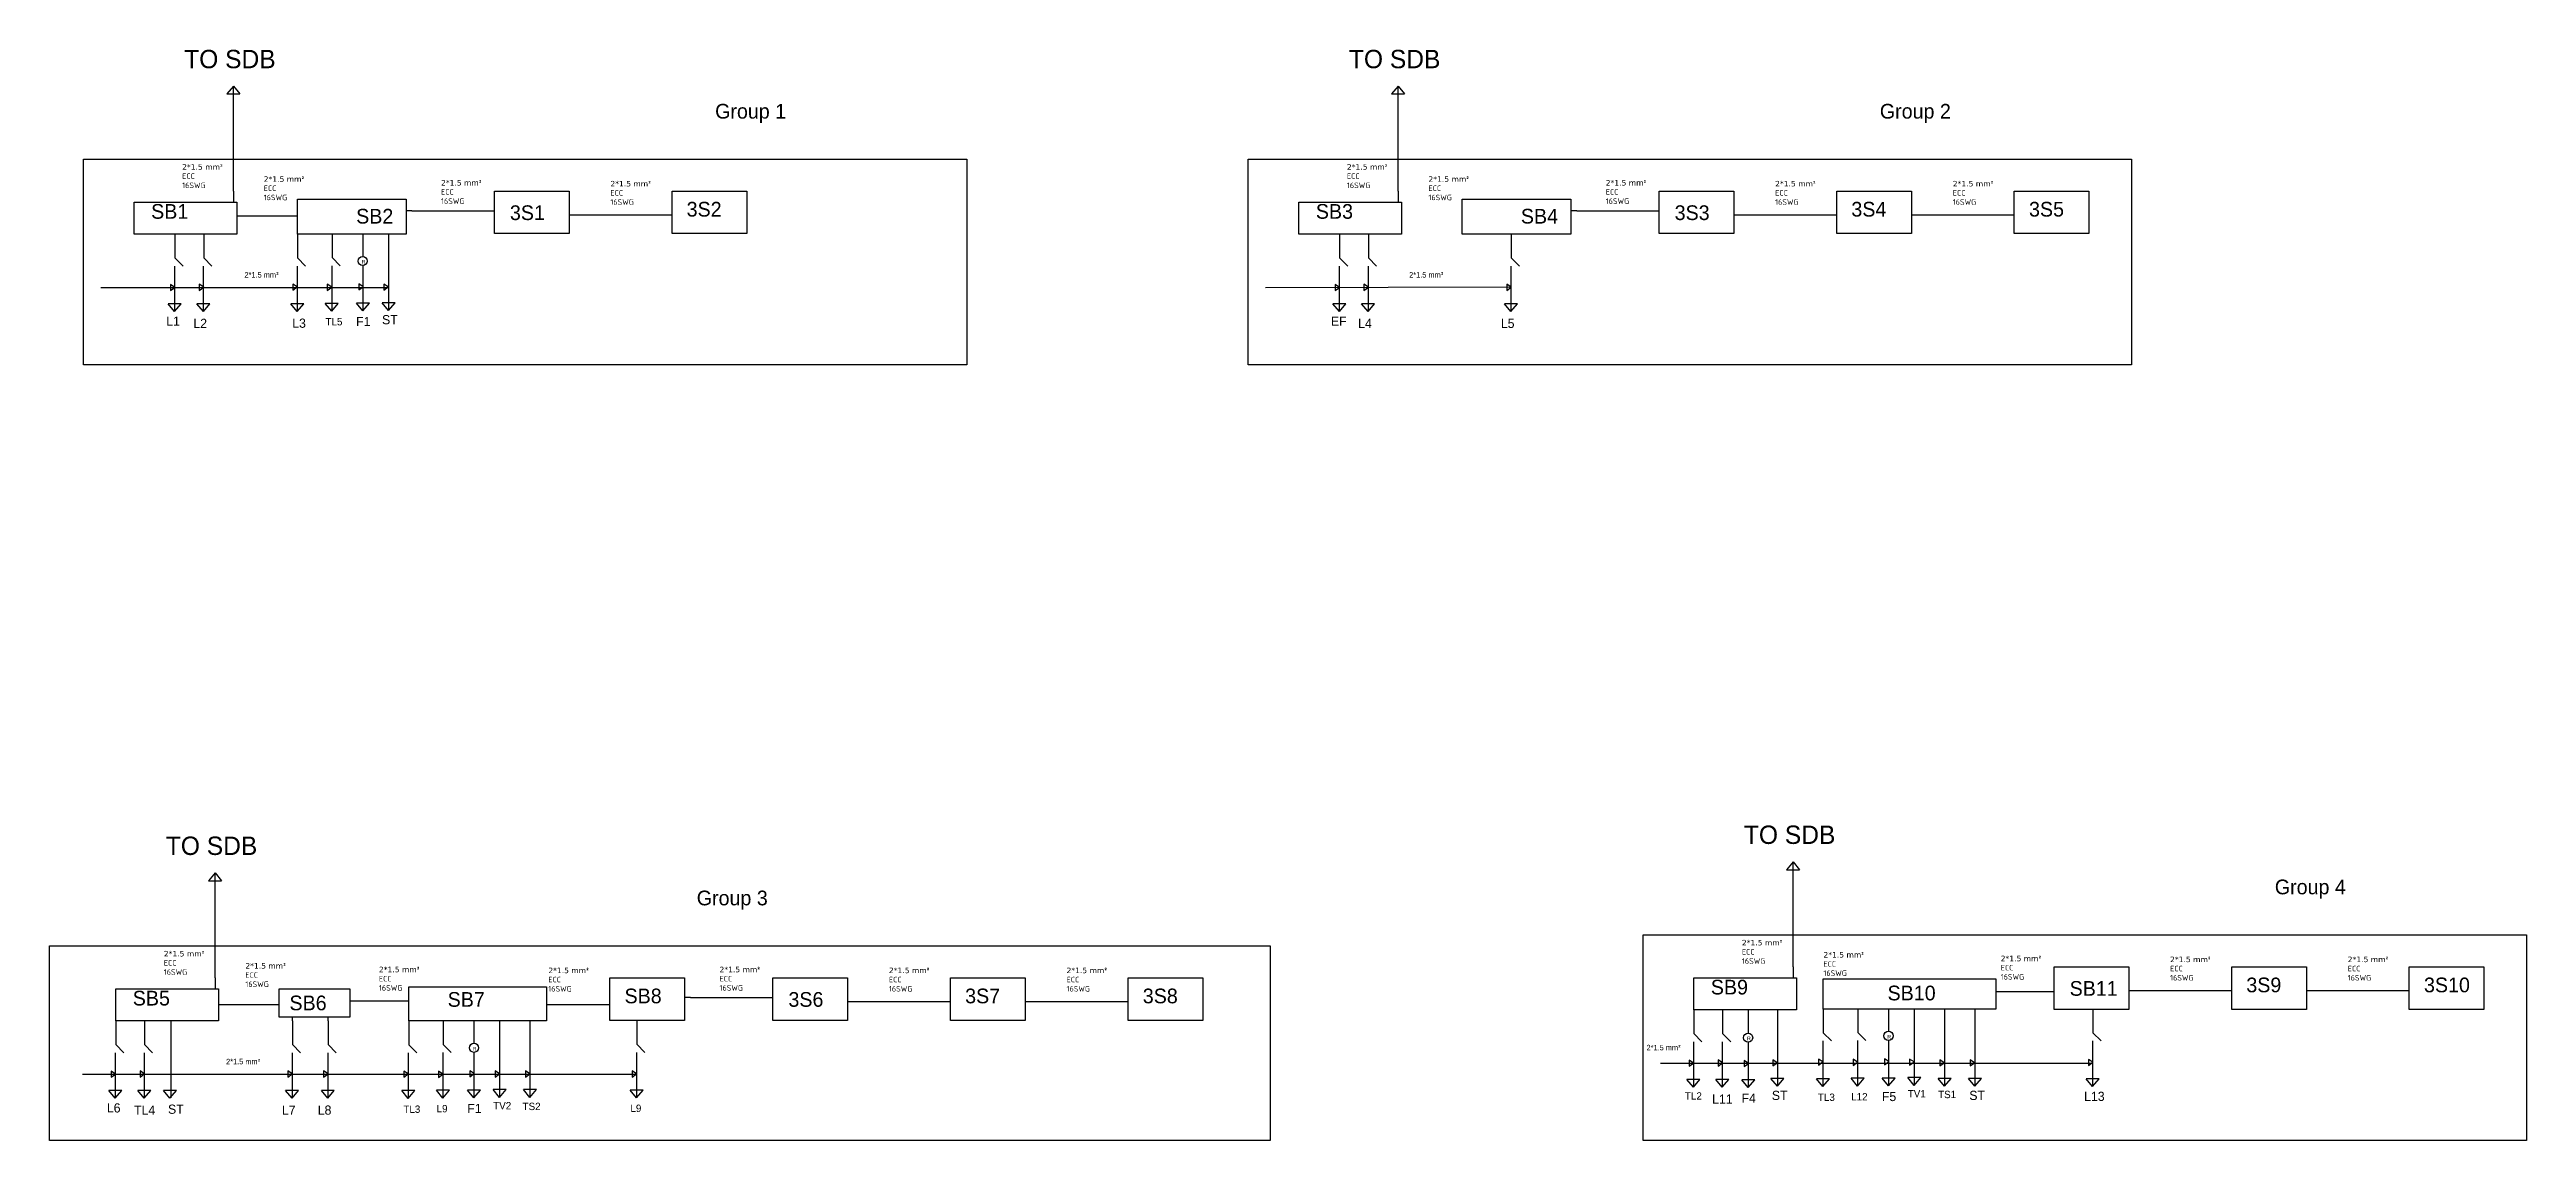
# Model space of a CAD drawing. Header units: inches. Extents: x -330 to 8962, y -941 to 461.
# Drawn here: x 7614 to 8962, y -578 to 16 of the extents above; entities that cross this region are included whole.
import ezdxf

# ---------------------------------------------------------------- set-up
doc = ezdxf.new("R2010")
doc.units = ezdxf.units.IN
doc.header["$MEASUREMENT"] = 0

msp = doc.modelspace()

# ---------------------------------------------------------------- texts
at = {"attachment_point": 1}
for s, insert, char_height in [('TO SDB', (7687.3, 15.8), 10), ('TO SDB', (8321.3, 15.8), 10), ('Group 1', (7976.3, -13.6), 8), ('Group 2', (8610.3, -13.6), 8), ('3S2', (7960.8, -66.9), 8), ('3S4', (8594.8, -66.9), 8), ('3S5', (8691.5, -66.9), 8), ('SB1', (7669.3, -68.1), 8), ('SB2', (7780.9, -70.7), 8), ('3S1', (7864.6, -68.8), 8), ('SB3', (8303.3, -68.1), 8), ('SB4', (8414.9, -70.7), 8), ('3S3', (8498.6, -68.8), 8), ('R', (7783.9, -98.5), 2), ('L2', (7692.3, -130.5), 5), ('L3', (7746.1, -130.4), 5), ('TL5', (7764.2, -130.1), 4), ('F1', (7780.9, -129.5), 5), ('ST', (7795, -128.5), 5), ('L4', (8326.3, -130.5), 5), ('L5', (8404, -130.5), 5), ('TO SDB', (7677.3, -412.2), 10), ('TO SDB', (8536.3, -406.2), 10), ('Group 3', (7966.3, -441.6), 8), ('Group 4', (8825.3, -435.6), 8), ('SB5', (7659.3, -496.1), 8), ('SB6', (7744.6, -498.7), 8), ('SB7', (7830.7, -496.8), 8), ('SB8', (7927, -494.9), 8), ('3S6', (8016.2, -496.8), 8), ('3S7', (8112.4, -494.9), 8), ('3S8', (8209.1, -494.9), 8), ('SB9', (8518.3, -490.1), 8), ('SB10', (8614.5, -493.3), 8), ('SB11', (8713.6, -490.8), 8), ('3S9', (8809.8, -488.9), 8), ('3S10', (8906.5, -488.9), 8), ('R', (8538, -521), 2), ('R', (8614.4, -520.1), 2), ('R', (7844.4, -526.6), 2), ('L11', (8519, -552.5), 5), ('F4', (8535, -552), 5), ('ST', (8551.5, -550.5), 5), ('TL3', (8576.6, -552), 4), ('L12', (8594.7, -551.7), 4), ('F5', (8611.4, -551.1), 5), ('TV1', (8625.5, -550.1), 4), ('TS1', (8642, -550.5), 4), ('ST', (8659, -550.5), 5), ('TL4', (7660, -558.5), 5), ('ST', (7678.5, -558), 5), ('L7', (7740.5, -558.5), 5), ('L8', (7760, -558.5), 5), ('TL3', (7806.6, -558.5), 4), ('L9', (7824.7, -558.2), 4), ('F1', (7841.4, -557.6), 5), ('TV2', (7855.5, -556.6), 4), ('TS2', (7871.5, -557), 4), ('L9', (7930.2, -558), 4)]:
    msp.add_mtext(s, dxfattribs=dict(at, insert=insert, char_height=char_height))
for s, insert, char_height, width in [('{\\fVerdana|b0|i0|c0|p34;2*1.5 mm\\fISOCPEUR|b0|i0|c0|p34;²^JECC^J16SWG}', (7686.2, -46.4), 3, 115.659), ('{\\fVerdana|b0|i0|c0|p34;2*1.5 mm\\fISOCPEUR|b0|i0|c0|p34;²^JECC^J16SWG}', (7730.6, -53), 3, 115.659), ('{\\fVerdana|b0|i0|c0|p34;2*1.5 mm\\fISOCPEUR|b0|i0|c0|p34;²^JECC^J16SWG}', (8320.2, -46.4), 3, 115.659), ('{\\fVerdana|b0|i0|c0|p34;2*1.5 mm\\fISOCPEUR|b0|i0|c0|p34;²^JECC^J16SWG}', (8364.6, -53), 3, 115.659), ('{\\fVerdana|b0|i0|c0|p34;2*1.5 mm\\fISOCPEUR|b0|i0|c0|p34;²^JECC^J16SWG}', (7827.1, -55), 3, 115.659), ('{\\fVerdana|b0|i0|c0|p34;2*1.5 mm\\fISOCPEUR|b0|i0|c0|p34;²^JECC^J16SWG}', (7919.3, -55.5), 3, 115.659), ('{\\fVerdana|b0|i0|c0|p34;2*1.5 mm\\fISOCPEUR|b0|i0|c0|p34;²^JECC^J16SWG}', (8461.1, -55), 3, 115.659), ('{\\fVerdana|b0|i0|c0|p34;2*1.5 mm\\fISOCPEUR|b0|i0|c0|p34;²^JECC^J16SWG}', (8553.3, -55.5), 3, 115.659), ('{\\fVerdana|b0|i0|c0|p34;2*1.5 mm\\fISOCPEUR|b0|i0|c0|p34;²^JECC^J16SWG}', (8650, -55.5), 3, 115.659), ('2*1.5 mm{\\fISOCPEUR|b0|i0|c0|p34;²}', (7720.1, -105.1), 3, 31.5), ('2*1.5 mm{\\fISOCPEUR|b0|i0|c0|p34;²}', (8354.1, -105.1), 3, 31.5), ('L1', (7677.5, -129.3), 5, 0.719), ('EF', (8311.5, -129.3), 5, 0.719), ('{\\fVerdana|b0|i0|c0|p34;2*1.5 mm\\fISOCPEUR|b0|i0|c0|p34;²^JECC^J16SWG}', (8535.2, -468.4), 3, 115.659), ('{\\fVerdana|b0|i0|c0|p34;2*1.5 mm\\fISOCPEUR|b0|i0|c0|p34;²^JECC^J16SWG}', (7676.2, -474.4), 3, 115.659), ('{\\fVerdana|b0|i0|c0|p34;2*1.5 mm\\fISOCPEUR|b0|i0|c0|p34;²^JECC^J16SWG}', (7720.6, -481), 3, 115.659), ('{\\fVerdana|b0|i0|c0|p34;2*1.5 mm\\fISOCPEUR|b0|i0|c0|p34;²^JECC^J16SWG}', (7793.3, -483), 3, 115.659), ('{\\fVerdana|b0|i0|c0|p34;2*1.5 mm\\fISOCPEUR|b0|i0|c0|p34;²^JECC^J16SWG}', (7885.5, -483.5), 3, 115.659), ('{\\fVerdana|b0|i0|c0|p34;2*1.5 mm\\fISOCPEUR|b0|i0|c0|p34;²^JECC^J16SWG}', (7978.7, -483), 3, 115.659), ('{\\fVerdana|b0|i0|c0|p34;2*1.5 mm\\fISOCPEUR|b0|i0|c0|p34;²^JECC^J16SWG}', (8070.9, -483.5), 3, 115.659), ('{\\fVerdana|b0|i0|c0|p34;2*1.5 mm\\fISOCPEUR|b0|i0|c0|p34;²^JECC^J16SWG}', (8167.6, -483.5), 3, 115.659), ('{\\fVerdana|b0|i0|c0|p34;2*1.5 mm\\fISOCPEUR|b0|i0|c0|p34;²^JECC^J16SWG}', (8579.6, -475), 3, 115.659), ('{\\fVerdana|b0|i0|c0|p34;2*1.5 mm\\fISOCPEUR|b0|i0|c0|p34;²^JECC^J16SWG}', (8676.1, -477), 3, 115.659), ('{\\fVerdana|b0|i0|c0|p34;2*1.5 mm\\fISOCPEUR|b0|i0|c0|p34;²^JECC^J16SWG}', (8768.3, -477.5), 3, 115.659), ('{\\fVerdana|b0|i0|c0|p34;2*1.5 mm\\fISOCPEUR|b0|i0|c0|p34;²^JECC^J16SWG}', (8865, -477.5), 3, 115.659), ('2*1.5 mm{\\fISOCPEUR|b0|i0|c0|p34;²}', (8483.3, -525.5), 3, 31.5), ('2*1.5 mm{\\fISOCPEUR|b0|i0|c0|p34;²}', (7710.1, -533.1), 3, 31.5), ('TL2', (8504.2, -551.3), 4, 0.719), ('L13', (8721.5, -551), 5, 0.719), ('L6', (7645.2, -557.3), 5, 0.719)]:
    msp.add_mtext(s, dxfattribs=dict(at, insert=insert, char_height=char_height, width=width))

# ---------------------------------------------------------------- linework, layer by layer
for p, q in [((7714.1, -3.9), (7710.5, -8.2)), ((7710.5, -8.2), (7717.6, -8.2)), ((7714.1, -61.1), (7714.1, -3.9)), ((7714.1, -3.9), (7717.6, -8.2)), ((8348.1, -3.9), (8344.5, -8.2)), ((8344.5, -8.2), (8351.6, -8.2)), ((8348.1, -61.1), (8348.1, -3.9)), ((8348.1, -3.9), (8351.6, -8.2)), ((7714.1, -61.1), (7714.1, -67)), ((8348.1, -61.1), (8348.1, -67)), ((7716, -74.5), (7749, -74.5)), ((7811.3, -71.8), (7808.1, -71.8)), ((7811.3, -71.8), (7856.2, -71.8)), ((7896.8, -73.9), (7952.9, -73.9)), ((8445.3, -71.8), (8442.1, -71.8)), ((8445.3, -71.8), (8490.2, -71.8)), ((8530.8, -73.9), (8586.9, -73.9)), ((8627.5, -73.9), (8683.5, -73.9)), ((7682.2, -84.4), (7682.2, -97.3)), ((7697.9, -84.4), (7697.9, -97.3)), ((7749, -84.4), (7749, -97.4)), ((7767.8, -84.3), (7767.8, -97.2)), ((7784.5, -84.2), (7784.5, -96.6)), ((7798.5, -84.4), (7798.5, -122.5)), ((8316.2, -84.4), (8316.2, -97.3)), ((8331.9, -84.4), (8331.9, -97.3)), ((8409.7, -84.4), (8409.7, -97.3)), ((7682, -101.8), (7682, -126.4)), ((7682.2, -97.3), (7686.7, -101.8)), ((7697.7, -101.8), (7697.7, -126.4)), ((7697.9, -97.3), (7702.4, -101.8)), ((7748.8, -101.8), (7748.8, -126.4)), ((7749, -97.4), (7753.4, -101.8)), ((7767.6, -101.7), (7767.6, -126.3)), ((7767.8, -97.2), (7772.2, -101.7)), ((7784.5, -101.6), (7784.5, -126.2)), ((8316, -101.8), (8316, -126.4)), ((8316.2, -97.3), (8320.7, -101.8)), ((8331.7, -101.8), (8331.7, -126.4)), ((8331.9, -97.3), (8336.4, -101.8)), ((8409.5, -101.8), (8409.5, -126.4)), ((8409.7, -97.3), (8414.1, -101.8)), ((7641.9, -113.4), (7798.2, -113.4)), ((7682.2, -113.4), (7679.8, -111.8)), ((7679.8, -111.8), (7679.8, -115.1)), ((7679.8, -115.1), (7682.2, -113.4)), ((7697.9, -113.3), (7695.5, -111.7)), ((7695.5, -111.7), (7695.5, -115.1)), ((7695.5, -115.1), (7697.9, -113.3)), ((7748.8, -113.2), (7746.4, -111.7)), ((7746.4, -111.7), (7746.4, -115)), ((7746.4, -115), (7748.8, -113.2)), ((7767.6, -113.3), (7765.2, -111.7)), ((7765.2, -111.7), (7765.2, -115.1)), ((7765.2, -115.1), (7767.6, -113.3)), ((7784.7, -113.1), (7782.3, -111.5)), ((7782.3, -111.5), (7782.3, -114.8)), ((7782.3, -114.8), (7784.7, -113.1)), ((7798.4, -113.2), (7796, -111.7)), ((7796, -111.7), (7796, -115)), ((7796, -115), (7798.4, -113.2)), ((8275.9, -113.4), (8409.5, -113.2)), ((8316.2, -113.4), (8313.8, -111.8)), ((8313.8, -111.8), (8313.8, -115.1)), ((8313.8, -115.1), (8316.2, -113.4)), ((8331.9, -113.3), (8329.5, -111.7)), ((8329.5, -111.7), (8329.5, -115.1)), ((8329.5, -115.1), (8331.9, -113.3)), ((8409.6, -113.3), (8407.2, -111.7)), ((8407.2, -111.7), (8407.2, -115.1)), ((8407.2, -115.1), (8409.6, -113.3)), ((7682.1, -126.5), (7678.5, -122.3)), ((7685.6, -122.3), (7678.6, -122.3)), ((7682.1, -126.5), (7685.6, -122.3)), ((7697.8, -126.5), (7694.2, -122.3)), ((7701.3, -122.3), (7694.2, -122.3)), ((7697.8, -126.5), (7701.3, -122.3)), ((7748.8, -126.6), (7745.3, -122.3)), ((7752.4, -122.3), (7745.3, -122.3)), ((7748.8, -126.6), (7752.4, -122.3)), ((7767.6, -126.4), (7764.1, -122.2)), ((7771.2, -122.2), (7764.1, -122.2)), ((7767.6, -126.4), (7771.2, -122.2)), ((7784.5, -126.2), (7781, -122)), ((7788.1, -122), (7781, -122)), ((7784.5, -126.2), (7788.1, -122)), ((7798.5, -126), (7795, -121.8)), ((7802.1, -121.8), (7795, -121.8)), ((7798.5, -126), (7802.1, -121.8)), ((7798.5, -122.5), (7798.5, -126)), ((8316.1, -126.5), (8312.5, -122.3)), ((8319.6, -122.3), (8312.6, -122.3)), ((8316.1, -126.5), (8319.6, -122.3)), ((8331.8, -126.5), (8328.2, -122.3)), ((8335.3, -122.3), (8328.2, -122.3)), ((8331.8, -126.5), (8335.3, -122.3)), ((8409.5, -126.5), (8406, -122.3)), ((8413, -122.3), (8406, -122.3)), ((8409.5, -126.5), (8413, -122.3)), ((8563.1, -425.9), (8559.5, -430.2)), ((8559.5, -430.2), (8566.6, -430.2)), ((8563.1, -483.1), (8563.1, -425.9)), ((8563.1, -425.9), (8566.6, -430.2)), ((7704.1, -431.9), (7700.5, -436.2)), ((7700.5, -436.2), (7707.6, -436.2)), ((7704.1, -489.1), (7704.1, -431.9)), ((7704.1, -431.9), (7707.6, -436.2)), ((8563.1, -483.1), (8563.1, -489)), ((7704.1, -489.1), (7704.1, -495)), ((8673.5, -496.5), (8705.2, -496.5)), ((8745.8, -495.9), (8801.9, -495.9)), ((8842.5, -495.9), (8898.5, -495.9)), ((7706, -503.5), (7739, -503.5)), ((7746.2, -512.4), (7746.2, -510.5)), ((7765.7, -512.4), (7765.7, -510.5)), ((7777.5, -501.5), (7809.5, -501.5)), ((7828.3, -512.3), (7828.3, -525.3)), ((7845, -512.3), (7845, -524.7)), ((7884.5, -503.5), (7919, -503.5)), ((7933.7, -512.2), (7933.7, -525.1)), ((7962.9, -499.8), (7959.7, -499.8)), ((7962.9, -499.8), (8007.8, -499.8)), ((8048.4, -501.9), (8104.5, -501.9)), ((8145.1, -501.9), (8201.1, -501.9)), ((8509, -506.4), (8509, -519.3)), ((8524.7, -506.4), (8524.7, -519.3)), ((8538.6, -506.7), (8538.6, -519.1)), ((8554.5, -506.4), (8554.5, -544.5)), ((8579.5, -506), (8579.5, -519)), ((8598.3, -505.8), (8598.3, -518.8)), ((8615, -505.8), (8615, -518.2)), ((8629, -506), (8629, -544.1)), ((8645.5, -506.4), (8645.5, -544.5)), ((8662, -506.4), (8662, -544.5)), ((8726.3, -506), (8726.3, -519)), ((7650, -512.4), (7650, -525.3)), ((7650, -525.3), (7654.4, -529.8)), ((7665.7, -512.4), (7665.7, -525.3)), ((7665.7, -525.3), (7670.1, -529.8)), ((7680, -512.4), (7680, -554.4)), ((7746.2, -512.4), (7746.2, -525.3)), ((7746.2, -525.3), (7750.6, -529.8)), ((7765.7, -512.4), (7765.7, -525.3)), ((7765.7, -525.3), (7770.1, -529.8)), ((7809.5, -512.5), (7809.5, -525.5)), ((7809.5, -525.5), (7813.9, -529.9)), ((7828.3, -525.3), (7832.7, -529.7)), ((7859, -512.5), (7859, -550.6)), ((7875.5, -512.5), (7875.5, -554.1)), ((7933.7, -525.1), (7938.1, -529.6)), ((8508.8, -523.8), (8508.8, -548.4)), ((8509, -519.3), (8513.4, -523.8)), ((8524.5, -523.8), (8524.5, -548.4)), ((8524.7, -519.3), (8529.1, -523.8)), ((8538.6, -524.1), (8538.6, -548.7)), ((8579.3, -523.4), (8579.3, -548)), ((8579.5, -519), (8583.9, -523.4)), ((8598.1, -523.2), (8598.1, -547.8)), ((8598.3, -518.8), (8602.7, -523.2)), ((8615, -523.2), (8615, -547.8)), ((8726, -523.4), (8726, -548)), ((8726.3, -519), (8730.7, -523.4)), ((7649.8, -529.8), (7649.8, -554.4)), ((7665.5, -529.8), (7665.5, -554.4)), ((7746, -529.8), (7746, -554.4)), ((7765.5, -529.8), (7765.5, -554.4)), ((7809.3, -529.9), (7809.3, -554.5)), ((7828.1, -529.7), (7828.1, -554.3)), ((7845, -529.7), (7845, -554.3)), ((7933.5, -529.6), (7933.5, -554.2)), ((8490.9, -535.4), (8647.2, -535.4)), ((8508.9, -535.4), (8506.5, -533.8)), ((8506.5, -533.8), (8506.5, -537.1)), ((8506.5, -537.1), (8508.9, -535.4)), ((8524.6, -535.3), (8522.3, -533.7)), ((8522.3, -533.7), (8522.3, -537.1)), ((8522.3, -537.1), (8524.6, -535.3)), ((8538.8, -535.6), (8536.4, -534)), ((8536.4, -534), (8536.4, -537.3)), ((8536.4, -537.3), (8538.8, -535.6)), ((8554.4, -535.2), (8552, -533.7)), ((8552, -533.7), (8552, -537)), ((8552, -537), (8554.4, -535.2)), ((8579.3, -534.8), (8576.9, -533.3)), ((8576.9, -533.3), (8576.9, -536.6)), ((8576.9, -536.6), (8579.3, -534.8)), ((8598.1, -534.9), (8595.7, -533.3)), ((8595.7, -533.3), (8595.7, -536.7)), ((8595.7, -536.7), (8598.1, -534.9)), ((8615.2, -534.6), (8612.8, -533.1)), ((8612.8, -533.1), (8612.8, -536.4)), ((8612.8, -536.4), (8615.2, -534.6)), ((8628.9, -534.8), (8626.5, -533.2)), ((8626.5, -533.2), (8626.5, -536.6)), ((8626.5, -536.6), (8628.9, -534.8)), ((8645.4, -535.2), (8643, -533.7)), ((8643, -533.7), (8643, -537)), ((8643, -537), (8645.4, -535.2)), ((8647.2, -535.4), (8726, -535.4)), ((8661.9, -535.2), (8659.5, -533.7)), ((8659.5, -533.7), (8659.5, -537)), ((8659.5, -537), (8661.9, -535.2)), ((8726.2, -535), (8723.8, -533.5)), ((8723.8, -533.5), (8723.8, -536.8)), ((8723.8, -536.8), (8726.2, -535)), ((7631.9, -541.4), (7788.2, -541.4)), ((7649.8, -554.5), (7646.3, -550.3)), ((7653.4, -550.3), (7646.3, -550.3)), ((7649.9, -541.4), (7647.5, -539.8)), ((7647.5, -539.8), (7647.5, -543.1)), ((7647.5, -543.1), (7649.9, -541.4)), ((7649.8, -554.5), (7653.4, -550.3)), ((7665.5, -554.5), (7662, -550.3)), ((7669.1, -550.3), (7662, -550.3)), ((7665.6, -541.3), (7663.3, -539.7)), ((7663.3, -539.7), (7663.3, -543.1)), ((7663.3, -543.1), (7665.6, -541.3)), ((7665.5, -554.5), (7669.1, -550.3)), ((7679.5, -554.5), (7676, -550.3)), ((7683.1, -550.3), (7676, -550.3)), ((7679.5, -554.5), (7683.1, -550.3)), ((7746, -554.5), (7742.5, -550.3)), ((7749.5, -550.3), (7742.5, -550.3)), ((7746.1, -541.3), (7743.7, -539.7)), ((7743.7, -539.7), (7743.7, -543.1)), ((7743.7, -543.1), (7746.1, -541.3)), ((7746, -554.5), (7749.5, -550.3)), ((7765.5, -554.5), (7762, -550.3)), ((7769, -550.3), (7762, -550.3)), ((7765.6, -541.3), (7763.2, -539.7)), ((7763.2, -539.7), (7763.2, -543.1)), ((7763.2, -543.1), (7765.6, -541.3)), ((7765.5, -554.5), (7769, -550.3)), ((7788.2, -541.4), (7933.3, -541.4)), ((7809.3, -554.6), (7805.8, -550.4)), ((7812.9, -550.4), (7805.8, -550.4)), ((7809.3, -541.3), (7806.9, -539.8)), ((7806.9, -539.8), (7806.9, -543.1)), ((7806.9, -543.1), (7809.3, -541.3)), ((7809.3, -554.6), (7812.9, -550.4)), ((7828.1, -554.5), (7824.6, -550.2)), ((7831.7, -550.2), (7824.6, -550.2)), ((7828.1, -541.4), (7825.7, -539.8)), ((7825.7, -539.8), (7825.7, -543.2)), ((7825.7, -543.2), (7828.1, -541.4)), ((7828.1, -554.5), (7831.7, -550.2)), ((7845, -554.3), (7841.5, -550.1)), ((7848.6, -550.1), (7841.5, -550.1)), ((7845.2, -541.1), (7842.8, -539.6)), ((7842.8, -539.6), (7842.8, -542.9)), ((7842.8, -542.9), (7845.2, -541.1)), ((7845, -554.3), (7848.6, -550.1)), ((7859, -554.1), (7855.5, -549.8)), ((7862.6, -549.8), (7855.5, -549.8)), ((7858.9, -541.3), (7856.5, -539.7)), ((7856.5, -539.7), (7856.5, -543.1)), ((7856.5, -543.1), (7858.9, -541.3)), ((7859, -554.1), (7862.6, -549.8)), ((7859, -550.6), (7859, -554.1)), ((7875.5, -554.1), (7872, -549.8)), ((7879.1, -549.8), (7872, -549.8)), ((7875.4, -541.2), (7873, -539.7)), ((7873, -539.7), (7873, -543)), ((7873, -543), (7875.4, -541.2)), ((7875.5, -554.1), (7879.1, -549.8)), ((7875.5, -550.6), (7875.5, -554.1)), ((7933.5, -554.3), (7930, -550.1)), ((7937.1, -550.1), (7930, -550.1)), ((7933.5, -541.2), (7931.2, -539.7)), ((7931.2, -539.7), (7931.2, -543)), ((7931.2, -543), (7933.5, -541.2)), ((7933.5, -554.3), (7937.1, -550.1)), ((8508.8, -548.5), (8505.3, -544.3)), ((8512.4, -544.3), (8505.3, -544.3)), ((8508.8, -548.5), (8512.4, -544.3)), ((8524.5, -548.5), (8521, -544.3)), ((8528.1, -544.3), (8521, -544.3)), ((8524.5, -548.5), (8528.1, -544.3)), ((8538.6, -548.7), (8535.1, -544.5)), ((8542.2, -544.5), (8535.1, -544.5)), ((8538.6, -548.7), (8542.2, -544.5)), ((8554.5, -548), (8551, -543.8)), ((8558.1, -543.8), (8551, -543.8)), ((8554.5, -548), (8558.1, -543.8)), ((8554.5, -544.5), (8554.5, -548)), ((8579.3, -548.1), (8575.8, -543.9)), ((8582.9, -543.9), (8575.8, -543.9)), ((8579.3, -548.1), (8582.9, -543.9)), ((8598.1, -548), (8594.6, -543.7)), ((8601.7, -543.7), (8594.6, -543.7)), ((8598.1, -548), (8601.7, -543.7)), ((8615, -547.8), (8611.5, -543.6)), ((8618.6, -543.6), (8611.5, -543.6)), ((8615, -547.8), (8618.6, -543.6)), ((8629, -547.6), (8625.5, -543.3)), ((8632.6, -543.3), (8625.5, -543.3)), ((8629, -547.6), (8632.6, -543.3)), ((8629, -544.1), (8629, -547.6)), ((8645.5, -548), (8642, -543.8)), ((8649.1, -543.8), (8642, -543.8)), ((8645.5, -548), (8649.1, -543.8)), ((8645.5, -544.5), (8645.5, -548)), ((8662, -548), (8658.5, -543.8)), ((8665.6, -543.8), (8658.5, -543.8)), ((8662, -548), (8665.6, -543.8)), ((8662, -544.5), (8662, -548)), ((8726.1, -548.2), (8722.6, -543.9)), ((8729.6, -543.9), (8722.6, -543.9)), ((8726.1, -548.2), (8729.6, -543.9))]:
    msp.add_line(p, q)
for points in [[(7632.5, -43.6), (8113.3, -43.6), (8113.3, -155.5), (7632.5, -155.5)], [(8266.5, -43.6), (8747.3, -43.6), (8747.3, -155.5), (8266.5, -155.5)], [(7660, -67), (7716, -67), (7716, -84.4), (7660, -84.4)], [(7749, -65.5), (7808.1, -65.5), (7808.1, -84.4), (7749, -84.4)], [(7856.2, -61.1), (7896.8, -61.1), (7896.8, -84.2), (7856.2, -84.2)], [(7952.9, -61.1), (7993.5, -61.1), (7993.5, -84.2), (7952.9, -84.2)], [(8294, -67), (8350, -67), (8350, -84.4), (8294, -84.4)], [(8383, -65.5), (8442.1, -65.5), (8442.1, -84.4), (8383, -84.4)], [(8490.2, -61.1), (8530.8, -61.1), (8530.8, -84.2), (8490.2, -84.2)], [(8586.9, -61.1), (8627.5, -61.1), (8627.5, -84.2), (8586.9, -84.2)], [(8683.5, -61.1), (8724.1, -61.1), (8724.1, -84.2), (8683.5, -84.2)], [(7614, -471.6), (8278.5, -471.6), (8278.5, -577.5), (7614, -577.5)], [(8481.5, -465.6), (8962.3, -465.6), (8962.3, -577.5), (8481.5, -577.5)], [(8705.2, -483.1), (8745.8, -483.1), (8745.8, -506.2), (8705.2, -506.2)], [(8801.9, -483.1), (8842.5, -483.1), (8842.5, -506.2), (8801.9, -506.2)], [(8898.5, -483.1), (8939.1, -483.1), (8939.1, -506.2), (8898.5, -506.2)], [(7650, -495), (7706, -495), (7706, -512.4), (7650, -512.4)], [(7739, -495), (7777.5, -495), (7777.5, -510.5), (7739, -510.5)], [(7809.5, -494), (7884.5, -494), (7884.5, -512.5), (7809.5, -512.5)], [(7919, -489.1), (7959.7, -489.1), (7959.7, -512.2), (7919, -512.2)], [(8007.8, -489.1), (8048.4, -489.1), (8048.4, -512.2), (8007.8, -512.2)], [(8104.5, -489.1), (8145.1, -489.1), (8145.1, -512.2), (8104.5, -512.2)], [(8201.1, -489.1), (8241.7, -489.1), (8241.7, -512.2), (8201.1, -512.2)], [(8509, -489), (8565, -489), (8565, -506.4), (8509, -506.4)], [(8579.5, -489.5), (8673.5, -489.5), (8673.5, -506), (8579.5, -506)]]:
    msp.add_lwpolyline(points, close=True)
for centre in [(7784.5, -99.1), (7845, -527.1), (8538.6, -521.6), (8615, -520.6)]:
    msp.add_circle(centre, 2.48)

msp.set_redraw_order([(e.dxf.handle, doc.entitydb.next_handle()) for e in msp.query("TEXT MTEXT ATTDEF DIMENSION ARC_DIMENSION")])  # texts and dimensions are drawn at this point

doc.saveas('drawing.dxf')
